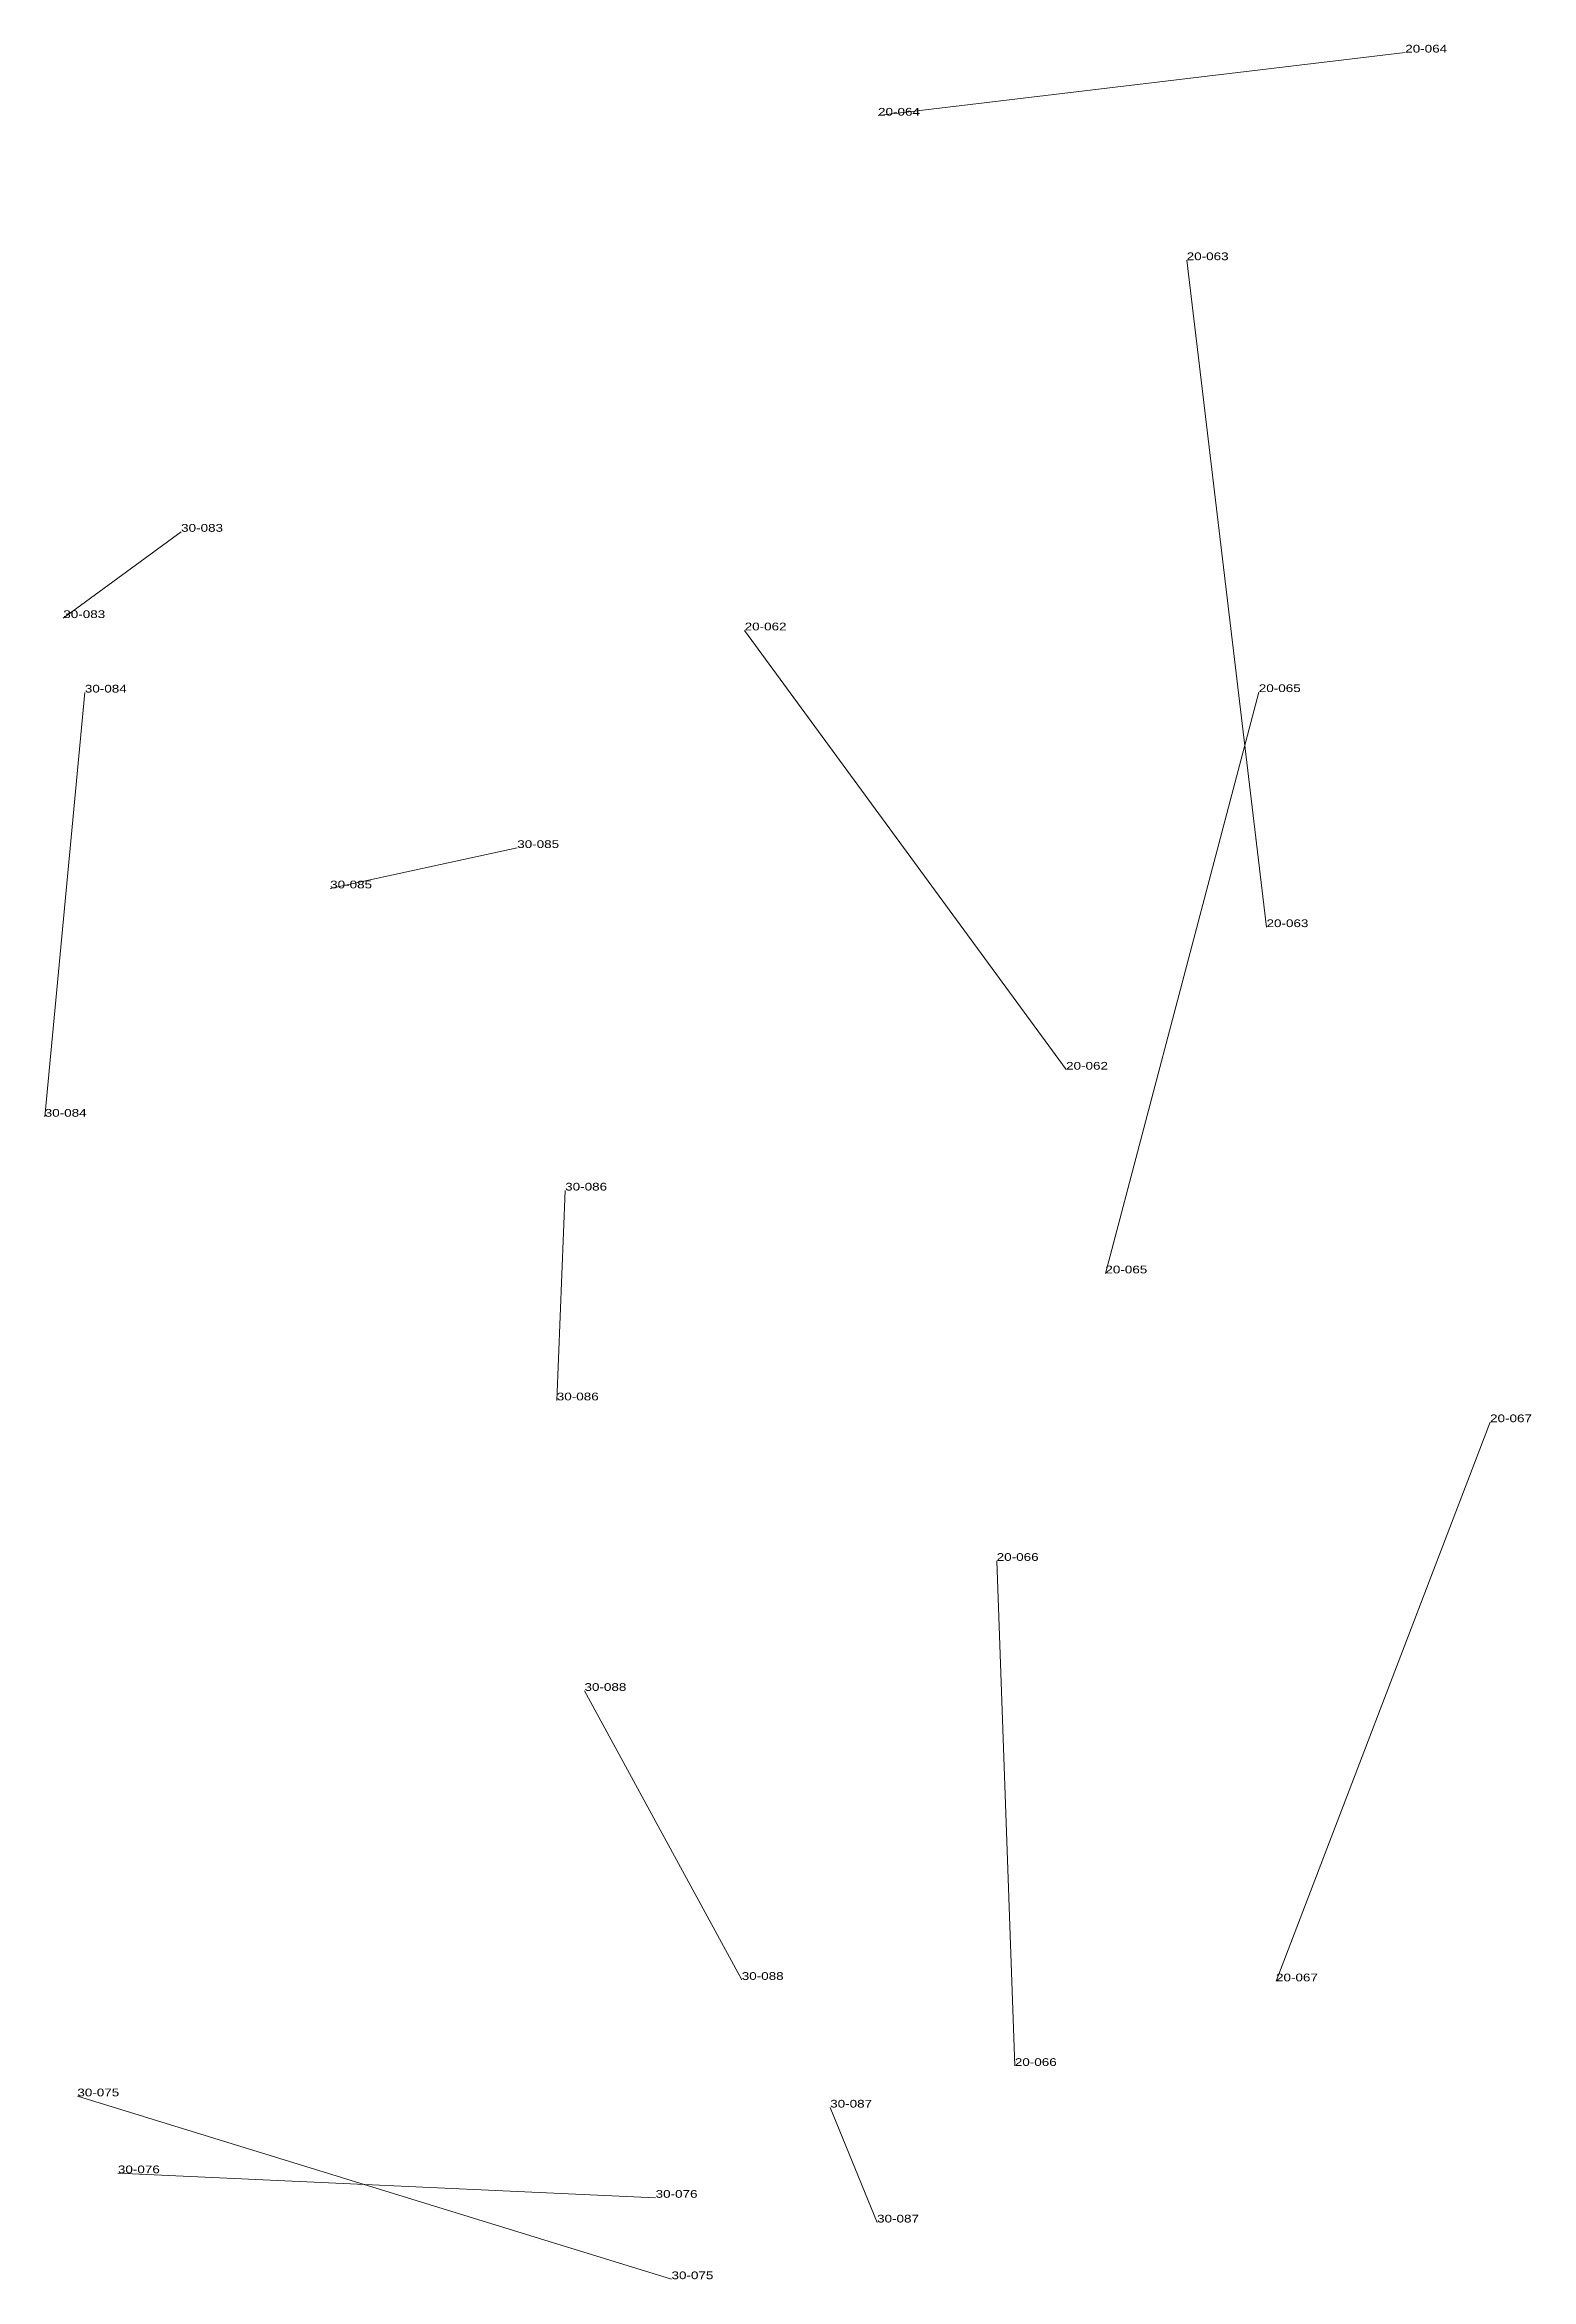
# Model space of a CAD drawing. Header units: metres. Extents: x 571156 to 607184, y 703608 to 727431.
# Drawn here: x 588547 to 588931, y 713753 to 714330 of the extents above; entities that cross this region are included whole.
import ezdxf

# ---------------------------------------------------------------- set-up
doc = ezdxf.new("R2010")
doc.units = ezdxf.units.M
doc.header["$LTSCALE"] = 0.8
doc.layers.add('60', color=7, linetype='Continuous', lineweight=13)
doc.layers.add('61', color=7, linetype='Continuous')

msp = doc.modelspace()

# ---------------------------------------------------------------- texts
at = {"layer": '60', "width": 1.3}
for s, p in [('20-064', (588898.06, 714327.99)), ('20-064', (588898.06, 714327.99)), ('20-064', (588898.06, 714327.99)), ('30-083', (588581.82, 714204.14)), ('30-083', (588581.82, 714204.14)), ('20-065', (588860.23, 714162.71)), ('20-065', (588860.23, 714162.71)), ('20-065', (588860.23, 714162.71)), ('30-085', (588668.65, 714122.42)), ('30-085', (588668.65, 714122.42)), ('20-063', (588862.22, 714101.97)), ('20-063', (588862.22, 714101.97)), ('20-063', (588862.22, 714101.97)), ('20-062', (588810.44, 714065.13)), ('20-062', (588810.44, 714065.13)), ('20-062', (588810.44, 714065.13)), ('30-084', (588546.58, 714052.96)), ('30-084', (588546.58, 714052.96)), ('30-086', (588678.87, 713979.66)), ('30-086', (588678.87, 713979.66)), ('20-067', (588919.97, 713974.02)), ('20-067', (588919.97, 713974.02)), ('20-067', (588919.97, 713974.02)), ('20-066', (588792.52, 713938.18)), ('20-066', (588792.52, 713938.18)), ('20-066', (588792.52, 713938.18)), ('30-088', (588686.02, 713904.58)), ('30-088', (588686.02, 713904.58)), ('30-075', (588555.01, 713799.8)), ('30-075', (588555.01, 713799.8)), ('30-076', (588704.4, 713773.58)), ('30-076', (588704.4, 713773.58)), ('30-087', (588761.61, 713767.19)), ('30-087', (588761.61, 713767.19))]:
    msp.add_text(s, height=2, dxfattribs=at).set_placement(p)
at = {"layer": '61', "width": 1.3}
for s, p in [('20-064', (588761.86, 714311.68)), ('20-064', (588761.86, 714311.68)), ('20-064', (588761.86, 714311.68)), ('20-063', (588841.6, 714274.33)), ('20-063', (588841.6, 714274.33)), ('20-063', (588841.6, 714274.33)), ('30-083', (588551.38, 714181.84)), ('30-083', (588551.38, 714181.84)), ('20-062', (588727.4, 714178.66)), ('20-062', (588727.4, 714178.66)), ('20-062', (588727.4, 714178.66)), ('30-084', (588556.95, 714162.59)), ('30-084', (588556.95, 714162.59)), ('30-085', (588620.32, 714111.98)), ('30-085', (588620.32, 714111.98)), ('30-086', (588681.04, 714033.89)), ('30-086', (588681.04, 714033.89)), ('20-065', (588820.59, 714012.48)), ('20-065', (588820.59, 714012.48)), ('20-065', (588820.59, 714012.48)), ('30-088', (588726.65, 713829.89)), ('30-088', (588726.65, 713829.89)), ('20-067', (588864.67, 713829.52)), ('20-067', (588864.67, 713829.52)), ('20-067', (588864.67, 713829.52)), ('20-066', (588797.2, 713807.65)), ('20-066', (588797.2, 713807.65)), ('20-066', (588797.2, 713807.65)), ('30-087', (588749.5, 713796.89)), ('30-087', (588749.5, 713796.89)), ('30-076', (588565.49, 713779.92)), ('30-076', (588565.49, 713779.92)), ('30-075', (588708.5, 713752.54)), ('30-075', (588708.5, 713752.54))]:
    msp.add_text(s, height=2, dxfattribs=at).set_placement(p)

# ---------------------------------------------------------------- linework, layer by layer
at = {"layer": '60'}
for p, q in [((588761.86, 714311.68), (588898.06, 714327.99)), ((588761.86, 714311.68), (588898.06, 714327.99)), ((588761.86, 714311.68), (588898.06, 714327.99)), ((588841.6, 714274.33), (588862.22, 714101.97)), ((588841.6, 714274.33), (588862.22, 714101.97)), ((588841.6, 714274.33), (588862.22, 714101.97)), ((588551.38, 714181.84), (588581.82, 714204.14)), ((588551.38, 714181.84), (588581.82, 714204.14)), ((588727.4, 714178.66), (588810.44, 714065.13)), ((588727.4, 714178.66), (588810.44, 714065.13)), ((588727.4, 714178.66), (588810.44, 714065.13)), ((588556.95, 714162.59), (588546.58, 714052.96)), ((588556.95, 714162.59), (588546.58, 714052.96)), ((588820.59, 714012.48), (588860.23, 714162.71)), ((588820.59, 714012.48), (588860.23, 714162.71)), ((588820.59, 714012.48), (588860.23, 714162.71)), ((588620.32, 714111.98), (588668.65, 714122.42)), ((588620.32, 714111.98), (588668.65, 714122.42)), ((588681.04, 714033.89), (588678.87, 713979.66)), ((588681.04, 714033.89), (588678.87, 713979.66)), ((588864.67, 713829.52), (588919.97, 713974.02)), ((588864.67, 713829.52), (588919.97, 713974.02)), ((588864.67, 713829.52), (588919.97, 713974.02)), ((588797.2, 713807.65), (588792.52, 713938.18)), ((588797.2, 713807.65), (588792.52, 713938.18)), ((588797.2, 713807.65), (588792.52, 713938.18)), ((588726.65, 713829.89), (588686.02, 713904.58)), ((588726.65, 713829.89), (588686.02, 713904.58)), ((588708.5, 713752.54), (588555.01, 713799.8)), ((588708.5, 713752.54), (588555.01, 713799.8)), ((588749.5, 713796.89), (588761.61, 713767.19)), ((588749.5, 713796.89), (588761.61, 713767.19)), ((588565.49, 713779.92), (588704.4, 713773.58)), ((588565.49, 713779.92), (588704.4, 713773.58))]:
    msp.add_line(p, q, dxfattribs=at)

msp.set_redraw_order([(e.dxf.handle, doc.entitydb.next_handle()) for e in msp.query("TEXT MTEXT ATTDEF DIMENSION ARC_DIMENSION")])  # texts and dimensions are drawn at this point

doc.saveas('drawing.dxf')
